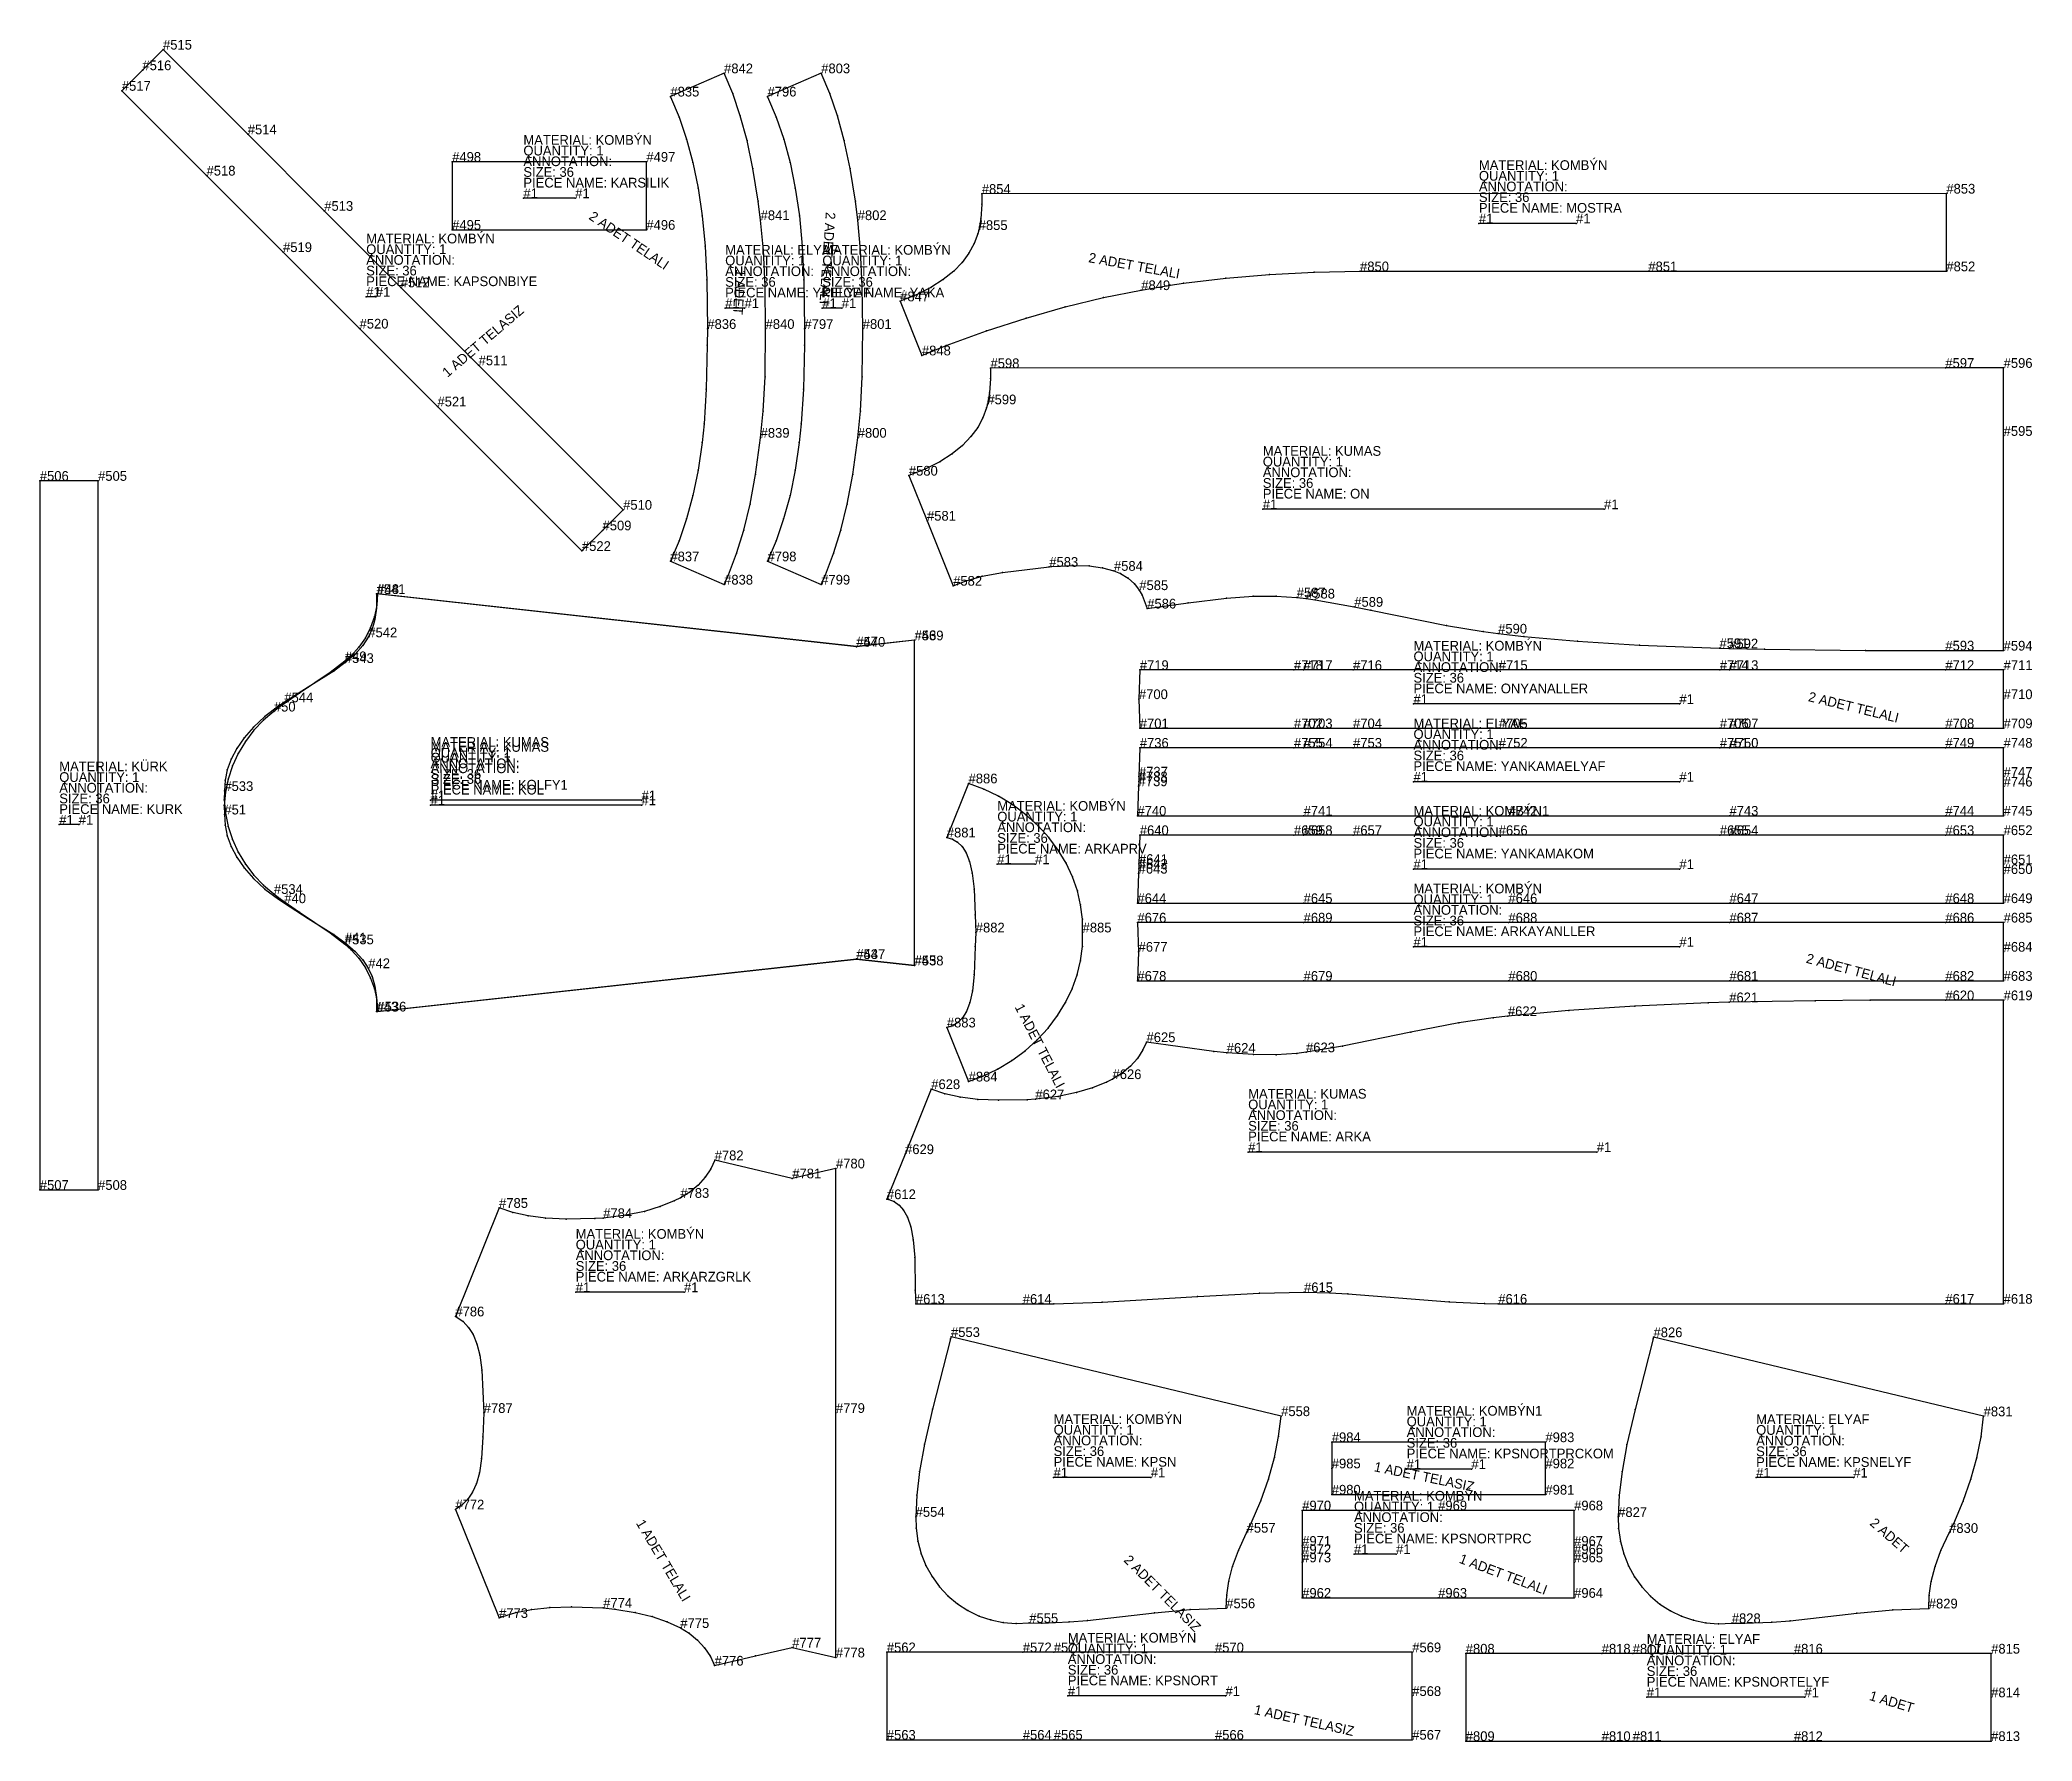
# Model space of a CAD drawing. Header units: millimetres. Extents: x 0 to 4267, y -1839 to 10.
# Drawn here: x 616 to 2668, y -1742 to 10 of the extents above; entities that cross this region are included whole.
import ezdxf

# ---------------------------------------------------------------- set-up
doc = ezdxf.new("R2010")
doc.units = ezdxf.units.MM

# ---------------------------------------------------------------- blocks, each defined once
blk = doc.blocks.new('0')
at = {"layer": '1'}
blk.add_lwpolyline([(1040.835, -185.521), (1240.836, -185.521), (1240.836, -115.521), (1040.835, -115.521), (1040.835, -185.521)], close=True, dxfattribs=at)
at = {"layer": '2'}
for p in [(1040.835, -115.521), (1240.836, -115.521), (1114.17, -153.021), (1167.503, -153.021), (1040.835, -185.521), (1040.835, -185.521), (1240.836, -185.521)]:
    blk.add_point(p, dxfattribs=at)
at = {"layer": '7'}
blk.add_line((1167.503, -153.021), (1114.17, -153.021), dxfattribs=at)
at = {"layer": '1'}
for s, p in [('QUANTITY: 1', (1114.17, -109.021)), ('MATERIAL: KOMBÝN', (1114.17, -98.021)), ('ANNOTATION: ', (1114.17, -120.021)), ('SIZE: 36', (1114.17, -131.021)), ('PIECE NAME: KARSILIK', (1114.17, -142.021))]:
    blk.add_text(s, height=10, dxfattribs=at).set_placement(p)
at = {"layer": '2'}
for s, p in [('#498', (1040.835, -115.521)), ('#497', (1240.836, -115.521)), ('#1', (1114.17, -153.021)), ('#1', (1167.503, -153.021)), ('#495', (1040.835, -185.521)), ('#495', (1040.835, -185.521)), ('#496', (1240.836, -185.521))]:
    blk.add_text(s, height=10, dxfattribs=at).set_placement(p)
at = {"layer": '8'}
blk.add_text('2 ADET TELALI', height=10, rotation=325.922355, dxfattribs=at).set_placement((1180.77, -173.976))
blk = doc.blocks.new('3')
at = {"layer": '1'}
blk.add_lwpolyline([(676.257, -443.98), (616.257, -443.98), (616.257, -1173.98), (676.257, -1173.98), (676.257, -443.98)], close=True, dxfattribs=at)
at = {"layer": '2'}
for p in [(616.257, -443.98), (676.257, -443.98), (676.257, -443.98), (636.257, -797.98), (656.257, -797.98), (616.257, -1173.98), (676.257, -1173.98)]:
    blk.add_point(p, dxfattribs=at)
at = {"layer": '7'}
blk.add_line((656.257, -797.98), (636.257, -797.98), dxfattribs=at)
at = {"layer": '1'}
for s, p in [('MATERIAL: KÜRK', (636.257, -742.98)), ('ANNOTATION: ', (636.257, -764.98)), ('QUANTITY: 1', (636.257, -753.98)), ('SIZE: 36', (636.257, -775.98)), ('PIECE NAME: KURK', (636.257, -786.98))]:
    blk.add_text(s, height=10, dxfattribs=at).set_placement(p)
at = {"layer": '2'}
for s, p in [('#506', (616.257, -443.98)), ('#505', (676.257, -443.98)), ('#505', (676.257, -443.98)), ('#1', (636.257, -797.98)), ('#1', (656.257, -797.98)), ('#507', (616.257, -1173.98)), ('#508', (676.257, -1173.98))]:
    blk.add_text(s, height=10, dxfattribs=at).set_placement(p)
blk = doc.blocks.new('4')
at = {"layer": '1'}
blk.add_lwpolyline([(1195.661, -494.976), (1216.873, -473.762), (1068.099, -324.987), (987.913, -244.8), (909.141, -166.028), (830.369, -87.257), (743.112, 0), (721.9, -21.213), (700.686, -42.427), (787.943, -129.684), (866.715, -208.454), (945.487, -287.226), (1025.672, -367.413), (1174.449, -516.19), (1195.661, -494.976)], close=True, dxfattribs=at)
at = {"layer": '2'}
for p in [(743.112, 0), (721.9, -21.213), (700.686, -42.427), (830.369, -87.257), (787.943, -129.684), (909.141, -166.028), (866.715, -208.454), (987.913, -244.8), (952.315, -254.559), (962.315, -254.559), (945.487, -287.226), (1068.099, -324.987), (1025.672, -367.413), (1216.873, -473.762), (1195.661, -494.976), (1195.661, -494.976), (1174.449, -516.19)]:
    blk.add_point(p, dxfattribs=at)
at = {"layer": '4'}
for p in [(721.9, -21.213, 10), (830.369, -87.257, 10), (787.943, -129.684, 10), (909.141, -166.028, 10), (866.715, -208.454, 10), (987.913, -244.8, 10), (945.487, -287.226, 10), (1068.099, -324.987, 10), (1025.672, -367.413, 10), (1195.661, -494.976, 10)]:
    blk.add_point(p, dxfattribs=at)
at = {"layer": '7'}
blk.add_line((962.315, -254.559), (952.315, -254.559), dxfattribs=at)
at = {"layer": '1'}
for s, p in [('QUANTITY: 1', (952.315, -210.559)), ('MATERIAL: KOMBÝN', (952.315, -199.559)), ('ANNOTATION: ', (952.315, -221.559)), ('SIZE: 36', (952.315, -232.559)), ('PIECE NAME: KAPSONBIYE', (952.315, -243.559))]:
    blk.add_text(s, height=10, dxfattribs=at).set_placement(p)
at = {"layer": '2'}
for s, p in [('#515', (743.112, 0)), ('#516', (721.9, -21.213)), ('#517', (700.686, -42.427)), ('#514', (830.369, -87.257)), ('#518', (787.943, -129.684)), ('#513', (909.141, -166.028)), ('#519', (866.715, -208.454)), ('#1', (952.315, -254.559)), ('#1', (962.315, -254.559)), ('#512', (987.913, -244.8)), ('#520', (945.487, -287.226)), ('#511', (1068.099, -324.987)), ('#521', (1025.672, -367.413)), ('#510', (1216.873, -473.762)), ('#509', (1195.661, -494.976)), ('#509', (1195.661, -494.976)), ('#522', (1174.449, -516.19))]:
    blk.add_text(s, height=10, dxfattribs=at).set_placement(p)
at = {"layer": '8'}
blk.add_text('1 ADET TELASIZ', height=10, rotation=40.446232, dxfattribs=at).set_placement((1035.978, -337.96))
blk = doc.blocks.new('5')
at = {"layer": '1'}
blk.add_lwpolyline([(806.268, -763.329), (806.178, -772.4), (807.378, -786.131), (810.187, -799.826), (814.585, -813.275), (820.513, -826.253), (827.883, -838.548), (836.575, -849.95), (846.424, -860.248), (857.269, -869.294), (863.325, -874.044), (883.524, -888.182), (915.149, -909.33), (930.375, -921.151), (936.792, -926.73), (944.726, -935.456), (951.47, -945.246), (956.85, -955.87), (960.754, -967.09), (963.1, -978.658), (963.851, -990.336), (1456.996, -936.307), (1516.996, -942.881), (1516.996, -608.19), (1456.996, -614.786), (962.974, -560.476), (962.86, -574.962), (961.307, -586.7), (958.49, -596.601), (954.487, -605.083), (948.861, -613.528), (941, -622.308), (930.365, -631.546), (918.866, -639.827), (892.662, -656.331), (868.007, -671.957), (862.01, -675.965), (848.071, -686.58), (836.269, -697.485), (826.591, -708.503), (818.96, -719.508), (813.227, -730.469), (809.264, -741.389), (806.964, -752.322), (806.268, -763.329)], close=True, dxfattribs=at)
at = {"layer": '2'}
for p in [(962.974, -560.476), (954.487, -605.083), (1456.996, -614.786), (1516.996, -608.19), (930.365, -631.546), (868.007, -671.957), (806.268, -763.329), (806.268, -763.329), (1018.67, -777.957), (1235.823, -777.957), (857.269, -869.294), (930.375, -921.151), (1456.996, -936.307), (1516.996, -942.881), (963.851, -990.336)]:
    blk.add_point(p, dxfattribs=at)
at = {"layer": '3'}
for p in [(961.307, -586.7), (962.86, -574.962), (948.861, -613.528), (958.49, -596.601), (941, -622.308), (892.662, -656.331), (918.866, -639.827), (862.01, -675.965), (836.269, -697.485), (848.071, -686.58), (826.591, -708.503), (813.227, -730.469), (818.96, -719.508), (806.964, -752.322), (809.264, -741.389), (806.178, -772.4), (807.378, -786.131), (810.187, -799.826), (814.585, -813.275), (820.513, -826.253), (827.883, -838.548), (836.575, -849.95), (846.424, -860.248), (863.325, -874.044), (883.524, -888.182), (915.149, -909.33), (936.792, -926.73), (944.726, -935.456), (951.47, -945.246), (956.85, -955.87), (960.754, -967.09), (963.1, -978.658)]:
    blk.add_point(p, dxfattribs=at)
at = {"layer": '4'}
for p in [(954.487, -605.083, 10), (1456.996, -614.786, 10), (930.365, -631.546, 10), (868.007, -671.957, 10), (806.268, -763.329, 10), (857.269, -869.294, 10), (930.375, -921.151, 10), (1456.996, -936.307, 10)]:
    blk.add_point(p, dxfattribs=at)
at = {"layer": '7'}
blk.add_line((1235.823, -777.957), (1018.67, -777.957), dxfattribs=at)
at = {"layer": '1'}
for s, p in [('MATERIAL: KUMAS', (1018.67, -722.957)), ('ANNOTATION: ', (1018.67, -744.957)), ('QUANTITY: 1', (1018.67, -733.957)), ('SIZE: 36', (1018.67, -755.957)), ('PIECE NAME: KOL', (1018.67, -766.957))]:
    blk.add_text(s, height=10, dxfattribs=at).set_placement(p)
at = {"layer": '2'}
for s, p in [('#541', (962.974, -560.476)), ('#542', (954.487, -605.083)), ('#540', (1456.996, -614.786)), ('#539', (1516.996, -608.19)), ('#543', (930.365, -631.546)), ('#544', (868.007, -671.957)), ('#533', (806.268, -763.329)), ('#533', (806.268, -763.329)), ('#1', (1018.67, -777.957)), ('#1', (1235.823, -777.957)), ('#534', (857.269, -869.294)), ('#535', (930.375, -921.151)), ('#537', (1456.996, -936.307)), ('#538', (1516.996, -942.881)), ('#536', (963.851, -990.336))]:
    blk.add_text(s, height=10, dxfattribs=at).set_placement(p)
blk = doc.blocks.new('6')
at = {"layer": '1'}
blk.add_lwpolyline([(868.007, -878.855), (892.662, -894.481), (918.866, -910.985), (930.365, -919.266), (941, -928.504), (948.861, -937.284), (954.487, -945.729), (958.49, -954.211), (961.307, -964.112), (962.86, -975.85), (962.974, -990.336), (1456.996, -936.026), (1516.996, -942.622), (1516.996, -607.931), (1456.996, -614.505), (963.851, -560.476), (963.1, -572.154), (960.754, -583.722), (956.85, -594.942), (951.47, -605.566), (944.726, -615.356), (936.792, -624.082), (930.375, -629.661), (915.149, -641.482), (883.524, -662.63), (863.325, -676.768), (857.269, -681.518), (846.424, -690.564), (836.575, -700.862), (827.883, -712.264), (820.513, -724.559), (814.585, -737.537), (810.187, -750.986), (807.378, -764.681), (806.178, -778.412), (806.268, -787.483), (806.964, -798.49), (809.264, -809.423), (813.227, -820.343), (818.96, -831.304), (826.591, -842.309), (836.269, -853.327), (848.071, -864.232), (862.01, -874.847), (868.007, -878.855)], close=True, dxfattribs=at)
at = {"layer": '2'}
for p in [(963.851, -560.476), (1456.996, -614.505), (1516.996, -607.931), (930.375, -629.661), (857.269, -681.518), (1018.67, -772.855), (1235.823, -772.855), (806.268, -787.483), (868.007, -878.855), (868.007, -878.855), (930.365, -919.266), (1456.996, -936.026), (1516.996, -942.622), (954.487, -945.729), (962.974, -990.336)]:
    blk.add_point(p, dxfattribs=at)
at = {"layer": '3'}
for p in [(963.1, -572.154), (960.754, -583.722), (944.726, -615.356), (951.47, -605.566), (956.85, -594.942), (936.792, -624.082), (915.149, -641.482), (863.325, -676.768), (883.524, -662.63), (846.424, -690.564), (827.883, -712.264), (836.575, -700.862), (814.585, -737.537), (820.513, -724.559), (810.187, -750.986), (806.178, -778.412), (807.378, -764.681), (806.964, -798.49), (809.264, -809.423), (813.227, -820.343), (818.96, -831.304), (826.591, -842.309), (836.269, -853.327), (848.071, -864.232), (862.01, -874.847), (892.662, -894.481), (918.866, -910.985), (941, -928.504), (948.861, -937.284), (958.49, -954.211), (961.307, -964.112), (962.86, -975.85)]:
    blk.add_point(p, dxfattribs=at)
at = {"layer": '4'}
for p in [(1456.996, -614.505, 10), (930.375, -629.661, 10), (857.269, -681.518, 10), (806.268, -787.483, 10), (868.007, -878.855, 10), (930.365, -919.266, 10), (1456.996, -936.026, 10), (954.487, -945.729, 10)]:
    blk.add_point(p, dxfattribs=at)
at = {"layer": '7'}
blk.add_line((1235.823, -772.855), (1018.67, -772.855), dxfattribs=at)
at = {"layer": '1'}
for s, p in [('MATERIAL: KUMAS', (1018.67, -717.855)), ('ANNOTATION: ', (1018.67, -739.855)), ('QUANTITY: 1', (1018.67, -728.855)), ('SIZE: 36', (1018.67, -750.855)), ('PIECE NAME: KOLFY1', (1018.67, -761.855))]:
    blk.add_text(s, height=10, dxfattribs=at).set_placement(p)
at = {"layer": '2'}
for s, p in [('#48', (963.851, -560.476)), ('#47', (1456.996, -614.505)), ('#46', (1516.996, -607.931)), ('#49', (930.375, -629.661)), ('#50', (857.269, -681.518)), ('#51', (806.268, -787.483)), ('#1', (1018.67, -772.855)), ('#1', (1235.823, -772.855)), ('#40', (868.007, -878.855)), ('#40', (868.007, -878.855)), ('#41', (930.365, -919.266)), ('#42', (954.487, -945.729)), ('#44', (1456.996, -936.026)), ('#45', (1516.996, -942.622)), ('#43', (962.974, -990.336))]:
    blk.add_text(s, height=10, dxfattribs=at).set_placement(p)
blk = doc.blocks.new('7')
at = {"layer": '1'}
blk.add_lwpolyline([(1554.476, -1325.451), (1554.04, -1327.312), (1535.429, -1399.904), (1527.044, -1435.912), (1522.022, -1463.821), (1519.157, -1488.225), (1518.079, -1510.552), (1518.46, -1522.326), (1520.356, -1535.683), (1523.782, -1548.545), (1528.671, -1560.739), (1534.954, -1572.154), (1542.53, -1582.63), (1551.292, -1592.037), (1561.123, -1600.261), (1571.872, -1607.182), (1583.403, -1612.715), (1595.607, -1616.798), (1608.346, -1619.373), (1621.546, -1620.4), (1635.078, -1619.833), (1648.02, -1619.911), (1676.306, -1618.804), (1695.012, -1617.305), (1763.845, -1609.496), (1800.742, -1606.046), (1837.926, -1604.686), (1838.381, -1591.292), (1840.496, -1576.94), (1844.432, -1561.665), (1850.428, -1545.186), (1858.9, -1526.926), (1863.578, -1517.199), (1873.377, -1494.257), (1881.308, -1471.709), (1887.413, -1449.634), (1891.759, -1428.035), (1894.409, -1406.902), (1554.476, -1325.451)], close=True, dxfattribs=at)
at = {"layer": '2'}
for p in [(1554.476, -1325.451), (1554.476, -1325.451), (1894.409, -1406.902), (1660.145, -1469.959), (1760.221, -1469.959), (1518.079, -1510.552), (1858.9, -1526.926), (1635.078, -1619.833), (1837.926, -1604.686)]:
    blk.add_point(p, dxfattribs=at)
at = {"layer": '3'}
for p in [(1554.04, -1327.312), (1535.429, -1399.904), (1527.044, -1435.912), (1891.759, -1428.035), (1887.413, -1449.634), (1522.022, -1463.821), (1881.308, -1471.709), (1519.157, -1488.225), (1873.377, -1494.257), (1863.578, -1517.199), (1518.46, -1522.326), (1520.356, -1535.683), (1523.782, -1548.545), (1850.428, -1545.186), (1528.671, -1560.739), (1534.954, -1572.154), (1840.496, -1576.94), (1844.432, -1561.665), (1542.53, -1582.63), (1551.292, -1592.037), (1838.381, -1591.292), (1561.123, -1600.261), (1571.872, -1607.182), (1583.403, -1612.715), (1595.607, -1616.798), (1608.346, -1619.373), (1621.546, -1620.4), (1648.02, -1619.911), (1676.306, -1618.804), (1695.012, -1617.305), (1763.845, -1609.496), (1800.742, -1606.046)]:
    blk.add_point(p, dxfattribs=at)
at = {"layer": '4'}
for p in [(1518.079, -1510.552, 10), (1858.9, -1526.926, 10), (1635.078, -1619.833, 10)]:
    blk.add_point(p, dxfattribs=at)
at = {"layer": '7'}
blk.add_line((1760.221, -1469.959), (1660.145, -1469.959), dxfattribs=at)
at = {"layer": '1'}
for s, p in [('MATERIAL: KOMBÝN', (1660.145, -1414.959)), ('ANNOTATION: ', (1660.145, -1436.959)), ('QUANTITY: 1', (1660.145, -1425.959)), ('SIZE: 36', (1660.145, -1447.959)), ('PIECE NAME: KPSN', (1660.145, -1458.959))]:
    blk.add_text(s, height=10, dxfattribs=at).set_placement(p)
at = {"layer": '2'}
for s, p in [('#553', (1554.476, -1325.451)), ('#553', (1554.476, -1325.451)), ('#558', (1894.409, -1406.902)), ('#1', (1660.145, -1469.959)), ('#1', (1760.221, -1469.959)), ('#554', (1518.079, -1510.552)), ('#557', (1858.9, -1526.926)), ('#556', (1837.926, -1604.686)), ('#555', (1635.078, -1619.833))]:
    blk.add_text(s, height=10, dxfattribs=at).set_placement(p)
at = {"layer": '8'}
blk.add_text('2 ADET TELASIZ', height=10, rotation=314.92409, dxfattribs=at).set_placement((1731.68, -1555.918))
blk = doc.blocks.new('8')
at = {"layer": '1'}
blk.add_lwpolyline([(1488.403, -1650.036), (1488.403, -1740.036), (1628.403, -1740.036), (1660.302, -1740.036), (1826.302, -1740.036), (2029.403, -1740.036), (2029.403, -1695.036), (2029.403, -1650.036), (1826.302, -1650.036), (1660.302, -1650.036), (1628.403, -1650.036), (1488.403, -1650.036)], close=True, dxfattribs=at)
at = {"layer": '2'}
for p in [(1488.403, -1650.036), (1488.403, -1650.036), (1628.403, -1650.036), (1660.302, -1650.036), (1826.302, -1650.036), (2029.403, -1650.036), (1674.737, -1695.036), (1837.069, -1695.036), (2029.403, -1695.036), (1488.403, -1740.036), (1628.403, -1740.036), (1660.302, -1740.036), (1826.302, -1740.036), (2029.403, -1740.036)]:
    blk.add_point(p, dxfattribs=at)
at = {"layer": '4'}
for p in [(1628.403, -1650.036, 10), (1660.302, -1650.036, 10), (1826.302, -1650.036, 10), (2029.403, -1695.036, 10), (1628.403, -1740.036, 10), (1660.302, -1740.036, 10), (1826.302, -1740.036, 10)]:
    blk.add_point(p, dxfattribs=at)
at = {"layer": '7'}
blk.add_line((1837.069, -1695.036), (1674.737, -1695.036), dxfattribs=at)
at = {"layer": '1'}
for s, p in [('QUANTITY: 1', (1674.737, -1651.036)), ('MATERIAL: KOMBÝN', (1674.737, -1640.036)), ('ANNOTATION: ', (1674.737, -1662.036)), ('SIZE: 36', (1674.737, -1673.036)), ('PIECE NAME: KPSNORT', (1674.737, -1684.036))]:
    blk.add_text(s, height=10, dxfattribs=at).set_placement(p)
at = {"layer": '2'}
for s, p in [('#562', (1488.403, -1650.036)), ('#562', (1488.403, -1650.036)), ('#572', (1628.403, -1650.036)), ('#571', (1660.302, -1650.036)), ('#570', (1826.302, -1650.036)), ('#569', (2029.403, -1650.036)), ('#1', (1674.737, -1695.036)), ('#1', (1837.069, -1695.036)), ('#568', (2029.403, -1695.036)), ('#563', (1488.403, -1740.036)), ('#564', (1628.403, -1740.036)), ('#565', (1660.302, -1740.036)), ('#566', (1826.302, -1740.036)), ('#567', (2029.403, -1740.036))]:
    blk.add_text(s, height=10, dxfattribs=at).set_placement(p)
at = {"layer": '8'}
blk.add_text('1 ADET TELASIZ', height=10, rotation=347.432978, dxfattribs=at).set_placement((1865.929, -1713.547))
blk = doc.blocks.new('9')
at = {"layer": '1'}
blk.add_lwpolyline([(1511.091, -438.643), (1529.765, -485.025), (1556.708, -551.951), (1569.942, -546.903), (1586.637, -542.278), (1607.377, -538.394), (1655.69, -532.528), (1658.079, -532.317), (1680.416, -531.038), (1696.667, -531.527), (1710.294, -533.423), (1722.269, -536.626), (1728.987, -539.437), (1736.835, -544.211), (1743.327, -549.967), (1748.349, -556.489), (1751.335, -561.849), (1756.547, -575.451), (1798.616, -569.639), (1837.977, -564.809), (1865.728, -562.823), (1889.316, -562.628), (1910.503, -563.976), (1920.051, -565.141), (1929.522, -566.544), (1969.716, -573.659), (1986.594, -577.037), (2064.701, -592.913), (2102.483, -599.204), (2117.853, -601.235), (2144.469, -604.215), (2199.695, -609.115), (2263.451, -613.033), (2345.796, -616.226), (2355.814, -616.518), (2392.036, -617.384), (2496.243, -618.592), (2578.354, -618.679), (2638.354, -618.744), (2638.354, -397.704), (2638.354, -327.686), (2578.354, -327.704), (1595.158, -327.985), (1595.173, -338.629), (1594.186, -353.555), (1591.957, -365.226), (1590.989, -368.987), (1587.232, -379.242), (1581.919, -389.065), (1574.957, -398.502), (1566.21, -407.572), (1555.535, -416.233), (1542.804, -424.406), (1527.955, -431.946), (1511.091, -438.643)], close=True, dxfattribs=at)
at = {"layer": '2'}
for p in [(1595.158, -327.985), (2578.354, -327.704), (2638.354, -327.686), (1591.957, -365.226), (2638.354, -397.704), (1511.091, -438.643), (1511.091, -438.643), (1529.765, -485.025), (1875.519, -473.224), (2226.935, -473.224), (1655.69, -532.528), (1556.708, -551.951), (1722.269, -536.626), (1748.349, -556.489), (1910.503, -563.976), (1920.051, -565.141), (1969.716, -573.659), (1756.547, -575.451), (2117.853, -601.235), (2345.796, -616.226), (2355.814, -616.518), (2578.354, -618.679), (2638.354, -618.744)]:
    blk.add_point(p, dxfattribs=at)
at = {"layer": '3'}
for p in [(1595.173, -338.629), (1590.989, -368.987), (1594.186, -353.555), (1581.919, -389.065), (1587.232, -379.242), (1566.21, -407.572), (1574.957, -398.502), (1542.804, -424.406), (1555.535, -416.233), (1527.955, -431.946), (1658.079, -532.317), (1680.416, -531.038), (1696.667, -531.527), (1569.942, -546.903), (1586.637, -542.278), (1607.377, -538.394), (1710.294, -533.423), (1728.987, -539.437), (1736.835, -544.211), (1743.327, -549.967), (1751.335, -561.849), (1798.616, -569.639), (1837.977, -564.809), (1865.728, -562.823), (1889.316, -562.628), (1929.522, -566.544), (1986.594, -577.037), (2064.701, -592.913), (2102.483, -599.204), (2144.469, -604.215), (2199.695, -609.115), (2263.451, -613.033), (2392.036, -617.384), (2496.243, -618.592)]:
    blk.add_point(p, dxfattribs=at)
at = {"layer": '4'}
for p in [(2578.354, -327.704, 10), (1591.957, -365.226, 10), (1655.69, -532.528, 10), (1722.269, -536.626, 10), (1748.349, -556.489, 10), (1910.503, -563.976, 10), (1920.051, -565.141, 10), (1969.716, -573.659, 10), (2117.853, -601.235, 10), (2345.796, -616.226, 10), (2355.814, -616.518, 10), (2578.354, -618.679, 10)]:
    blk.add_point(p, dxfattribs=at)
at = {"layer": '7'}
blk.add_line((2226.935, -473.224), (1875.519, -473.224), dxfattribs=at)
at = {"layer": '1'}
for s, p in [('MATERIAL: KUMAS', (1875.519, -418.224)), ('ANNOTATION: ', (1875.519, -440.224)), ('QUANTITY: 1', (1875.519, -429.224)), ('SIZE: 36', (1875.519, -451.224)), ('PIECE NAME: ON', (1875.519, -462.224))]:
    blk.add_text(s, height=10, dxfattribs=at).set_placement(p)
at = {"layer": '2'}
for s, p in [('#598', (1595.158, -327.985)), ('#597', (2578.354, -327.704)), ('#596', (2638.354, -327.686)), ('#599', (1591.957, -365.226)), ('#595', (2638.354, -397.704)), ('#580', (1511.091, -438.643)), ('#580', (1511.091, -438.643)), ('#1', (1875.519, -473.224)), ('#1', (2226.935, -473.224)), ('#581', (1529.765, -485.025)), ('#583', (1655.69, -532.528)), ('#584', (1722.269, -536.626)), ('#582', (1556.708, -551.951)), ('#585', (1748.349, -556.489)), ('#587', (1910.503, -563.976)), ('#586', (1756.547, -575.451)), ('#588', (1920.051, -565.141)), ('#589', (1969.716, -573.659)), ('#590', (2117.853, -601.235)), ('#591', (2345.796, -616.226)), ('#592', (2355.814, -616.518)), ('#593', (2578.354, -618.679)), ('#594', (2638.354, -618.744))]:
    blk.add_text(s, height=10, dxfattribs=at).set_placement(p)
blk = doc.blocks.new('10')
at = {"layer": '1'}
blk.add_lwpolyline([(1488.515, -1183.53), (1490.295, -1183.875), (1496.048, -1186.002), (1501.124, -1189.596), (1505.644, -1194.871), (1509.628, -1202.213), (1512.989, -1212.163), (1515.579, -1225.534), (1517.19, -1243.643), (1517.69, -1277.266), (1518.354, -1291.339), (1628.354, -1291.326), (1660.446, -1291.263), (1710.247, -1289.598), (1808.432, -1283.627), (1872.086, -1280.282), (1918.015, -1279.291), (1944.693, -1279.878), (1963.099, -1280.859), (2067.519, -1289.386), (2103.697, -1291.092), (2118.015, -1291.261), (2578.354, -1291.193), (2638.354, -1291.184), (2638.354, -978.745), (2578.354, -978.782), (2500.833, -978.833), (2444.394, -979.201), (2355.841, -980.839), (2334.048, -981.511), (2258.751, -984.802), (2190.777, -989.299), (2127.943, -995.002), (2112.682, -996.778), (2077.521, -1002.169), (2028.046, -1011.783), (1957.574, -1026.112), (1920.064, -1032.346), (1910.622, -1033.511), (1889.435, -1034.895), (1865.814, -1034.743), (1838.356, -1032.826), (1824.938, -1031.388), (1755.792, -1021.883), (1752.07, -1029.964), (1746.395, -1038.635), (1739.192, -1046.672), (1730.578, -1053.853), (1720.778, -1059.924), (1714.468, -1063.107), (1700.09, -1068.998), (1683.741, -1073.881), (1664.73, -1077.771), (1641.363, -1080.733), (1632.846, -1081.133), (1603.347, -1081.761), (1581.945, -1080.8), (1563.997, -1078.51), (1548.25, -1074.972), (1534.132, -1070.222), (1507.189, -1137.147), (1488.515, -1183.53)], close=True, dxfattribs=at)
at = {"layer": '2'}
for p in [(2355.841, -980.839), (2578.354, -978.782), (2638.354, -978.745), (2127.943, -995.002), (1755.792, -1021.883), (1838.356, -1032.826), (1920.064, -1032.346), (1720.778, -1059.924), (1534.132, -1070.222), (1641.363, -1080.733), (1507.189, -1137.147), (1860.467, -1135.041), (2219.411, -1135.041), (1488.515, -1183.53), (1488.515, -1183.53), (1518.354, -1291.339), (1628.354, -1291.326), (1918.015, -1279.291), (2118.015, -1291.261), (2578.354, -1291.193), (2638.354, -1291.184)]:
    blk.add_point(p, dxfattribs=at)
at = {"layer": '3'}
for p in [(2334.048, -981.511), (2444.394, -979.201), (2500.833, -978.833), (2077.521, -1002.169), (2112.682, -996.778), (2190.777, -989.299), (2258.751, -984.802), (2028.046, -1011.783), (1746.395, -1038.635), (1752.07, -1029.964), (1824.938, -1031.388), (1865.814, -1034.743), (1889.435, -1034.895), (1910.622, -1033.511), (1957.574, -1026.112), (1714.468, -1063.107), (1730.578, -1053.853), (1739.192, -1046.672), (1548.25, -1074.972), (1563.997, -1078.51), (1581.945, -1080.8), (1603.347, -1081.761), (1632.846, -1081.133), (1664.73, -1077.771), (1683.741, -1073.881), (1700.09, -1068.998), (1490.295, -1183.875), (1496.048, -1186.002), (1501.124, -1189.596), (1505.644, -1194.871), (1509.628, -1202.213), (1512.989, -1212.163), (1515.579, -1225.534), (1517.19, -1243.643), (1517.69, -1277.266), (1660.446, -1291.263), (1710.247, -1289.598), (1808.432, -1283.627), (1872.086, -1280.282), (1944.693, -1279.878), (1963.099, -1280.859), (2067.519, -1289.386), (2103.697, -1291.092)]:
    blk.add_point(p, dxfattribs=at)
at = {"layer": '4'}
for p in [(2355.841, -980.839, 10), (2578.354, -978.782, 10), (2127.943, -995.002, 10), (1838.356, -1032.826, 10), (1920.064, -1032.346, 10), (1720.778, -1059.924, 10), (1641.363, -1080.733, 10), (1918.015, -1279.291, 10), (2118.015, -1291.261, 10), (2578.354, -1291.193, 10)]:
    blk.add_point(p, dxfattribs=at)
at = {"layer": '7'}
blk.add_line((2219.411, -1135.041), (1860.467, -1135.041), dxfattribs=at)
at = {"layer": '1'}
for s, p in [('QUANTITY: 1', (1860.467, -1091.041)), ('MATERIAL: KUMAS', (1860.467, -1080.041)), ('ANNOTATION: ', (1860.467, -1102.041)), ('SIZE: 36', (1860.467, -1113.041)), ('PIECE NAME: ARKA', (1860.467, -1124.041))]:
    blk.add_text(s, height=10, dxfattribs=at).set_placement(p)
at = {"layer": '2'}
for s, p in [('#621', (2355.841, -980.839)), ('#620', (2578.354, -978.782)), ('#619', (2638.354, -978.745)), ('#622', (2127.943, -995.002)), ('#625', (1755.792, -1021.883)), ('#624', (1838.356, -1032.826)), ('#623', (1920.064, -1032.346)), ('#628', (1534.132, -1070.222)), ('#626', (1720.778, -1059.924)), ('#627', (1641.363, -1080.733)), ('#629', (1507.189, -1137.147)), ('#1', (1860.467, -1135.041)), ('#1', (2219.411, -1135.041)), ('#612', (1488.515, -1183.53)), ('#612', (1488.515, -1183.53)), ('#615', (1918.015, -1279.291)), ('#613', (1518.354, -1291.339)), ('#614', (1628.354, -1291.326)), ('#616', (2118.015, -1291.261)), ('#617', (2578.354, -1291.193)), ('#618', (2638.354, -1291.184))]:
    blk.add_text(s, height=10, dxfattribs=at).set_placement(p)
blk = doc.blocks.new('11')
at = {"layer": '1'}
blk.add_lwpolyline([(1748.877, -808.745), (1748.005, -838.442), (1747.859, -843.424), (1747.661, -848.361), (1746.445, -878.745), (1917.554, -878.745), (2128.453, -878.745), (2356.054, -878.745), (2578.354, -878.745), (2638.354, -878.745), (2638.354, -848.745), (2638.354, -838.745), (2638.354, -808.745), (2578.354, -808.745), (2356.088, -808.745), (2346.088, -808.745), (2118.488, -808.745), (1968.488, -808.745), (1917.588, -808.745), (1907.588, -808.745), (1748.877, -808.745)], close=True, dxfattribs=at)
at = {"layer": '2'}
for p in [(1748.877, -808.745), (1748.877, -808.745), (1907.588, -808.745), (1917.588, -808.745), (1968.488, -808.745), (2118.488, -808.745), (2346.088, -808.745), (2356.088, -808.745), (2578.354, -808.745), (2638.354, -808.745), (1748.005, -838.442), (2638.354, -838.745), (1747.661, -848.361), (1747.859, -843.424), (2030.686, -843.745), (2304.52, -843.745), (2638.354, -848.745), (1746.445, -878.745), (1917.554, -878.745), (2128.453, -878.745), (2356.054, -878.745), (2578.354, -878.745), (2638.354, -878.745)]:
    blk.add_point(p, dxfattribs=at)
at = {"layer": '4'}
for p in [(1907.588, -808.745, 10), (1917.588, -808.745, 10), (1968.488, -808.745, 10), (2118.488, -808.745, 10), (2346.088, -808.745, 10), (2356.088, -808.745, 10), (2578.354, -808.745, 10), (1748.005, -838.442, 10), (2638.354, -838.745, 10), (1747.661, -848.361, 10), (1747.859, -843.424, 10), (2638.354, -848.745, 10), (1917.554, -878.745, 10), (2128.453, -878.745, 10), (2356.054, -878.745, 10), (2578.354, -878.745, 10)]:
    blk.add_point(p, dxfattribs=at)
at = {"layer": '7'}
blk.add_line((2304.52, -843.745), (2030.686, -843.745), dxfattribs=at)
at = {"layer": '1'}
for s, p in [('MATERIAL: KOMBÝN1', (2030.686, -788.745)), ('QUANTITY: 1', (2030.686, -799.745)), ('ANNOTATION: ', (2030.686, -810.745)), ('SIZE: 36', (2030.686, -821.745)), ('PIECE NAME: YANKAMAKOM', (2030.686, -832.745))]:
    blk.add_text(s, height=10, dxfattribs=at).set_placement(p)
at = {"layer": '2'}
for s, p in [('#640', (1748.877, -808.745)), ('#640', (1748.877, -808.745)), ('#659', (1907.588, -808.745)), ('#658', (1917.588, -808.745)), ('#657', (1968.488, -808.745)), ('#656', (2118.488, -808.745)), ('#655', (2346.088, -808.745)), ('#654', (2356.088, -808.745)), ('#653', (2578.354, -808.745)), ('#652', (2638.354, -808.745)), ('#643', (1747.661, -848.361)), ('#642', (1747.859, -843.424)), ('#641', (1748.005, -838.442)), ('#1', (2030.686, -843.745)), ('#1', (2304.52, -843.745)), ('#651', (2638.354, -838.745)), ('#650', (2638.354, -848.745)), ('#644', (1746.445, -878.745)), ('#645', (1917.554, -878.745)), ('#646', (2128.453, -878.745)), ('#647', (2356.054, -878.745)), ('#648', (2578.354, -878.745)), ('#649', (2638.354, -878.745))]:
    blk.add_text(s, height=10, dxfattribs=at).set_placement(p)
blk = doc.blocks.new('12')
at = {"layer": '1'}
blk.add_lwpolyline([(1746.444, -898.775), (1747.645, -928.758), (1746.445, -958.743), (1917.554, -958.743), (2128.453, -958.743), (2356.054, -958.743), (2578.354, -958.743), (2638.354, -958.743), (2638.354, -928.741), (2638.353, -898.74), (2578.351, -898.743), (2356.052, -898.751), (2128.453, -898.76), (1917.552, -898.768), (1746.444, -898.775)], close=True, dxfattribs=at)
at = {"layer": '2'}
for p in [(1746.444, -898.775), (1746.444, -898.775), (1917.552, -898.768), (2128.453, -898.76), (2356.052, -898.751), (2578.351, -898.743), (2638.353, -898.74), (1747.645, -928.758), (2030.686, -923.743), (2304.52, -923.743), (2638.354, -928.741), (1746.445, -958.743), (1917.554, -958.743), (2128.453, -958.743), (2356.054, -958.743), (2578.354, -958.743), (2638.354, -958.743)]:
    blk.add_point(p, dxfattribs=at)
at = {"layer": '4'}
for p in [(1917.552, -898.768, 10), (2128.453, -898.76, 10), (2356.052, -898.751, 10), (2578.351, -898.743, 10), (1747.645, -928.758, 10), (2638.354, -928.741, 10), (1917.554, -958.743, 10), (2128.453, -958.743, 10), (2356.054, -958.743, 10), (2578.354, -958.743, 10)]:
    blk.add_point(p, dxfattribs=at)
at = {"layer": '7'}
blk.add_line((2304.52, -923.743), (2030.686, -923.743), dxfattribs=at)
at = {"layer": '1'}
for s, p in [('MATERIAL: KOMBÝN', (2030.686, -868.743)), ('ANNOTATION: ', (2030.686, -890.743)), ('QUANTITY: 1', (2030.686, -879.743)), ('SIZE: 36', (2030.686, -901.743)), ('PIECE NAME: ARKAYANLLER', (2030.686, -912.743))]:
    blk.add_text(s, height=10, dxfattribs=at).set_placement(p)
at = {"layer": '2'}
for s, p in [('#676', (1746.444, -898.775)), ('#676', (1746.444, -898.775)), ('#689', (1917.552, -898.768)), ('#688', (2128.453, -898.76)), ('#687', (2356.052, -898.751)), ('#686', (2578.351, -898.743)), ('#685', (2638.353, -898.74)), ('#677', (1747.645, -928.758)), ('#1', (2030.686, -923.743)), ('#1', (2304.52, -923.743)), ('#684', (2638.354, -928.741)), ('#678', (1746.445, -958.743)), ('#679', (1917.554, -958.743)), ('#680', (2128.453, -958.743)), ('#681', (2356.054, -958.743)), ('#682', (2578.354, -958.743)), ('#683', (2638.354, -958.743))]:
    blk.add_text(s, height=10, dxfattribs=at).set_placement(p)
at = {"layer": '8'}
blk.add_text('2 ADET TELALI', height=10, rotation=345.042151, dxfattribs=at).set_placement((2434.21, -939.991))
blk = doc.blocks.new('13')
at = {"layer": '1'}
blk.add_lwpolyline([(1747.996, -668.734), (1748.877, -698.725), (1907.587, -698.728), (1917.587, -698.728), (1968.488, -698.729), (2118.488, -698.732), (2346.088, -698.738), (2356.088, -698.738), (2578.354, -698.743), (2638.354, -698.744), (2638.354, -668.743), (2638.354, -638.743), (2578.354, -638.743), (2356.088, -638.743), (2346.088, -638.743), (2118.488, -638.743), (1968.488, -638.743), (1917.588, -638.743), (1907.588, -638.743), (1748.877, -638.743), (1747.996, -668.734)], close=True, dxfattribs=at)
at = {"layer": '2'}
for p in [(1748.877, -638.743), (1907.588, -638.743), (1917.588, -638.743), (1968.488, -638.743), (2118.488, -638.743), (2346.088, -638.743), (2356.088, -638.743), (2578.354, -638.743), (2638.354, -638.743), (1747.996, -668.734), (1747.996, -668.734), (2030.686, -673.743), (2304.52, -673.743), (2638.354, -668.743), (1748.877, -698.725), (1907.587, -698.728), (1917.587, -698.728), (1968.488, -698.729), (2118.488, -698.732), (2346.088, -698.738), (2356.088, -698.738), (2578.354, -698.743), (2638.354, -698.744)]:
    blk.add_point(p, dxfattribs=at)
at = {"layer": '4'}
for p in [(1907.588, -638.743, 10), (1917.588, -638.743, 10), (1968.488, -638.743, 10), (2118.488, -638.743, 10), (2346.088, -638.743, 10), (2356.088, -638.743, 10), (2578.354, -638.743, 10), (1747.996, -668.734, 10), (2638.354, -668.743, 10), (1907.587, -698.728, 10), (1917.587, -698.728, 10), (1968.488, -698.729, 10), (2118.488, -698.732, 10), (2346.088, -698.738, 10), (2356.088, -698.738, 10), (2578.354, -698.743, 10)]:
    blk.add_point(p, dxfattribs=at)
at = {"layer": '7'}
blk.add_line((2304.52, -673.743), (2030.686, -673.743), dxfattribs=at)
at = {"layer": '1'}
for s, p in [('MATERIAL: KOMBÝN', (2030.686, -618.743)), ('ANNOTATION: ', (2030.686, -640.743)), ('QUANTITY: 1', (2030.686, -629.743)), ('SIZE: 36', (2030.686, -651.743)), ('PIECE NAME: ONYANALLER', (2030.686, -662.743))]:
    blk.add_text(s, height=10, dxfattribs=at).set_placement(p)
at = {"layer": '2'}
for s, p in [('#719', (1748.877, -638.743)), ('#718', (1907.588, -638.743)), ('#717', (1917.588, -638.743)), ('#716', (1968.488, -638.743)), ('#715', (2118.488, -638.743)), ('#714', (2346.088, -638.743)), ('#713', (2356.088, -638.743)), ('#712', (2578.354, -638.743)), ('#711', (2638.354, -638.743)), ('#700', (1747.996, -668.734)), ('#700', (1747.996, -668.734)), ('#1', (2030.686, -673.743)), ('#1', (2304.52, -673.743)), ('#710', (2638.354, -668.743)), ('#701', (1748.877, -698.725)), ('#702', (1907.587, -698.728)), ('#703', (1917.587, -698.728)), ('#704', (1968.488, -698.729)), ('#705', (2118.488, -698.732)), ('#706', (2346.088, -698.738)), ('#707', (2356.088, -698.738)), ('#708', (2578.354, -698.743)), ('#709', (2638.354, -698.744))]:
    blk.add_text(s, height=10, dxfattribs=at).set_placement(p)
at = {"layer": '8'}
blk.add_text('2 ADET TELALI', height=10, rotation=346.404902, dxfattribs=at).set_placement((2436.505, -670.69))
blk = doc.blocks.new('14')
at = {"layer": '1'}
blk.add_lwpolyline([(1748.877, -718.745), (1748.005, -748.442), (1747.859, -753.424), (1747.661, -758.361), (1746.445, -788.745), (1917.554, -788.745), (2128.453, -788.745), (2356.054, -788.745), (2578.354, -788.745), (2638.354, -788.745), (2638.354, -758.745), (2638.354, -748.745), (2638.354, -718.745), (2578.354, -718.745), (2356.088, -718.745), (2346.088, -718.745), (2118.488, -718.745), (1968.488, -718.745), (1917.588, -718.745), (1907.588, -718.745), (1748.877, -718.745)], close=True, dxfattribs=at)
at = {"layer": '2'}
for p in [(1748.877, -718.745), (1748.877, -718.745), (1907.588, -718.745), (1917.588, -718.745), (1968.488, -718.745), (2118.488, -718.745), (2346.088, -718.745), (2356.088, -718.745), (2578.354, -718.745), (2638.354, -718.745), (1747.661, -758.361), (1747.859, -753.424), (1748.005, -748.442), (2030.686, -753.745), (2304.52, -753.745), (2638.354, -748.745), (2638.354, -758.745), (1746.445, -788.745), (1917.554, -788.745), (2128.453, -788.745), (2356.054, -788.745), (2578.354, -788.745), (2638.354, -788.745)]:
    blk.add_point(p, dxfattribs=at)
at = {"layer": '4'}
for p in [(1907.588, -718.745, 10), (1917.588, -718.745, 10), (1968.488, -718.745, 10), (2118.488, -718.745, 10), (2346.088, -718.745, 10), (2356.088, -718.745, 10), (2578.354, -718.745, 10), (1747.661, -758.361, 10), (1747.859, -753.424, 10), (1748.005, -748.442, 10), (2638.354, -748.745, 10), (2638.354, -758.745, 10), (1917.554, -788.745, 10), (2128.453, -788.745, 10), (2356.054, -788.745, 10), (2578.354, -788.745, 10)]:
    blk.add_point(p, dxfattribs=at)
at = {"layer": '7'}
blk.add_line((2304.52, -753.745), (2030.686, -753.745), dxfattribs=at)
at = {"layer": '1'}
for s, p in [('MATERIAL: ELYAF', (2030.686, -698.745)), ('ANNOTATION: ', (2030.686, -720.745)), ('QUANTITY: 1', (2030.686, -709.745)), ('SIZE: 36', (2030.686, -731.745)), ('PIECE NAME: YANKAMAELYAF', (2030.686, -742.745))]:
    blk.add_text(s, height=10, dxfattribs=at).set_placement(p)
at = {"layer": '2'}
for s, p in [('#736', (1748.877, -718.745)), ('#736', (1748.877, -718.745)), ('#755', (1907.588, -718.745)), ('#754', (1917.588, -718.745)), ('#753', (1968.488, -718.745)), ('#752', (2118.488, -718.745)), ('#751', (2346.088, -718.745)), ('#750', (2356.088, -718.745)), ('#749', (2578.354, -718.745)), ('#748', (2638.354, -718.745)), ('#737', (1748.005, -748.442)), ('#739', (1747.661, -758.361)), ('#738', (1747.859, -753.424)), ('#1', (2030.686, -753.745)), ('#1', (2304.52, -753.745)), ('#747', (2638.354, -748.745)), ('#746', (2638.354, -758.745)), ('#740', (1746.445, -788.745)), ('#741', (1917.554, -788.745)), ('#742', (2128.453, -788.745)), ('#743', (2356.054, -788.745)), ('#744', (2578.354, -788.745)), ('#745', (2638.354, -788.745))]:
    blk.add_text(s, height=10, dxfattribs=at).set_placement(p)
blk = doc.blocks.new('15')
at = {"layer": '1'}
blk.add_lwpolyline([(1044.143, -1502.987), (1089.119, -1614.722), (1091.836, -1613.683), (1106.401, -1609.161), (1122.671, -1605.861), (1141.282, -1603.826), (1163.691, -1603.154), (1196.353, -1604.217), (1208.249, -1605.528), (1229.248, -1608.931), (1246.875, -1613.296), (1262.203, -1618.657), (1275.765, -1625.03), (1284.807, -1630.535), (1293.432, -1637.577), (1300.788, -1645.615), (1306.708, -1654.413), (1311.104, -1663.766), (1352.996, -1653.634), (1391.024, -1645.132), (1436.024, -1655.332), (1436.038, -1403.616), (1436.038, -1151.864), (1391.038, -1162.107), (1311.122, -1143.459), (1307.113, -1152.188), (1301.365, -1160.931), (1294.125, -1168.998), (1285.516, -1176.171), (1275.778, -1182.191), (1269.468, -1185.374), (1255.09, -1191.265), (1238.741, -1196.148), (1219.73, -1200.038), (1196.363, -1203), (1187.846, -1203.4), (1158.347, -1204.028), (1136.945, -1203.067), (1118.997, -1200.777), (1103.25, -1197.239), (1089.132, -1192.489), (1044.15, -1304.221), (1045.509, -1304.963), (1052.015, -1309.584), (1057.586, -1315.517), (1062.317, -1322.994), (1066.213, -1332.351), (1069.24, -1344.192), (1071.315, -1359.7), (1073.353, -1403.605), (1072.27, -1428.073), (1071.038, -1450.615), (1068.874, -1465.159), (1065.75, -1476.382), (1061.729, -1485.336), (1056.833, -1492.558), (1051.013, -1498.38), (1044.143, -1502.987)], close=True, dxfattribs=at)
at = {"layer": '2'}
for p in [(1311.122, -1143.459), (1391.038, -1162.107), (1436.038, -1151.864), (1275.778, -1182.191), (1089.132, -1192.489), (1196.363, -1203), (1168.03, -1279.338), (1279.534, -1279.338), (1044.15, -1304.221), (1073.353, -1403.605), (1436.038, -1403.616), (1044.143, -1502.987), (1044.143, -1502.987), (1089.119, -1614.722), (1196.353, -1604.217), (1275.765, -1625.03), (1391.024, -1645.132), (1436.024, -1655.332), (1311.104, -1663.766)]:
    blk.add_point(p, dxfattribs=at)
at = {"layer": '3'}
for p in [(1294.125, -1168.998), (1301.365, -1160.931), (1307.113, -1152.188), (1269.468, -1185.374), (1285.516, -1176.171), (1103.25, -1197.239), (1118.997, -1200.777), (1136.945, -1203.067), (1158.347, -1204.028), (1187.846, -1203.4), (1219.73, -1200.038), (1238.741, -1196.148), (1255.09, -1191.265), (1045.509, -1304.963), (1052.015, -1309.584), (1057.586, -1315.517), (1062.317, -1322.994), (1066.213, -1332.351), (1069.24, -1344.192), (1071.315, -1359.7), (1072.27, -1428.073), (1071.038, -1450.615), (1065.75, -1476.382), (1068.874, -1465.159), (1056.833, -1492.558), (1061.729, -1485.336), (1051.013, -1498.38), (1091.836, -1613.683), (1106.401, -1609.161), (1122.671, -1605.861), (1141.282, -1603.826), (1163.691, -1603.154), (1208.249, -1605.528), (1229.248, -1608.931), (1246.875, -1613.296), (1262.203, -1618.657), (1284.807, -1630.535), (1293.432, -1637.577), (1300.788, -1645.615), (1306.708, -1654.413), (1352.996, -1653.634)]:
    blk.add_point(p, dxfattribs=at)
at = {"layer": '4'}
for p in [(1391.038, -1162.107, 10), (1275.778, -1182.191, 10), (1196.363, -1203, 10), (1073.353, -1403.605, 10), (1436.038, -1403.616, 10), (1196.353, -1604.217, 10), (1275.765, -1625.03, 10), (1391.024, -1645.132, 10)]:
    blk.add_point(p, dxfattribs=at)
at = {"layer": '7'}
blk.add_line((1279.534, -1279.338), (1168.03, -1279.338), dxfattribs=at)
at = {"layer": '1'}
for s, p in [('QUANTITY: 1', (1168.03, -1235.338)), ('MATERIAL: KOMBÝN', (1168.03, -1224.338)), ('ANNOTATION: ', (1168.03, -1246.338)), ('SIZE: 36', (1168.03, -1257.338)), ('PIECE NAME: ARKARZGRLK', (1168.03, -1268.338))]:
    blk.add_text(s, height=10, dxfattribs=at).set_placement(p)
at = {"layer": '2'}
for s, p in [('#782', (1311.122, -1143.459)), ('#780', (1436.038, -1151.864)), ('#781', (1391.038, -1162.107)), ('#785', (1089.132, -1192.489)), ('#783', (1275.778, -1182.191)), ('#784', (1196.363, -1203)), ('#1', (1168.03, -1279.338)), ('#1', (1279.534, -1279.338)), ('#786', (1044.15, -1304.221)), ('#787', (1073.353, -1403.605)), ('#779', (1436.038, -1403.616)), ('#772', (1044.143, -1502.987)), ('#772', (1044.143, -1502.987)), ('#774', (1196.353, -1604.217)), ('#773', (1089.119, -1614.722)), ('#775', (1275.765, -1625.03)), ('#777', (1391.024, -1645.132)), ('#776', (1311.104, -1663.766)), ('#778', (1436.024, -1655.332))]:
    blk.add_text(s, height=10, dxfattribs=at).set_placement(p)
at = {"layer": '8'}
blk.add_text('1 ADET TELALI', height=10, rotation=300.699037, dxfattribs=at).set_placement((1229.747, -1517.087))
blk = doc.blocks.new('16')
at = {"layer": '1'}
blk.add_lwpolyline([(1365.538, -48.313), (1365.644, -48.539), (1374.483, -69.543), (1382.2, -92.094), (1388.761, -116.349), (1394.151, -142.598), (1398.316, -171.155), (1401.207, -202.574), (1402.92, -237.128), (1403.595, -287.592), (1403.538, -304.483), (1402.5, -349.588), (1400.221, -385.251), (1398.265, -404.533), (1394.115, -432.913), (1388.733, -459.045), (1382.157, -483.291), (1374.426, -505.841), (1365.561, -526.875), (1420.858, -550.786), (1425.273, -540.817), (1433.64, -518.927), (1441.047, -494.899), (1447.556, -468.088), (1453.263, -437.321), (1458.442, -399.606), (1461.104, -372.132), (1462.939, -336.968), (1463.595, -287.588), (1463.09, -243.508), (1461.344, -206.467), (1458.43, -175.574), (1455.958, -156.127), (1450.563, -122.305), (1444.479, -93.647), (1437.538, -68.278), (1429.673, -45.371), (1420.832, -24.396), (1365.538, -48.313)], close=True, dxfattribs=at)
at = {"layer": '2'}
for p in [(1420.832, -24.396), (1365.538, -48.313), (1365.538, -48.313), (1458.43, -175.574), (1421.942, -266.19), (1441.942, -266.19), (1403.595, -287.592), (1463.595, -287.588), (1458.442, -399.606), (1365.561, -526.875), (1420.858, -550.786)]:
    blk.add_point(p, dxfattribs=at)
at = {"layer": '3'}
for p in [(1365.644, -48.539), (1429.673, -45.371), (1374.483, -69.543), (1437.538, -68.278), (1382.2, -92.094), (1444.479, -93.647), (1388.761, -116.349), (1450.563, -122.305), (1394.151, -142.598), (1455.958, -156.127), (1398.316, -171.155), (1401.207, -202.574), (1461.344, -206.467), (1402.92, -237.128), (1463.09, -243.508), (1403.538, -304.483), (1462.939, -336.968), (1402.5, -349.588), (1400.221, -385.251), (1461.104, -372.132), (1398.265, -404.533), (1394.115, -432.913), (1453.263, -437.321), (1388.733, -459.045), (1447.556, -468.088), (1382.157, -483.291), (1374.426, -505.841), (1441.047, -494.899), (1433.64, -518.927), (1425.273, -540.817)]:
    blk.add_point(p, dxfattribs=at)
at = {"layer": '4'}
for p in [(1458.43, -175.574, 10), (1403.595, -287.592, 10), (1463.595, -287.588, 10), (1458.442, -399.606, 10)]:
    blk.add_point(p, dxfattribs=at)
at = {"layer": '7'}
blk.add_line((1441.942, -266.19), (1421.942, -266.19), dxfattribs=at)
at = {"layer": '1'}
for s, p in [('MATERIAL: KOMBÝN', (1421.942, -211.19)), ('ANNOTATION: ', (1421.942, -233.19)), ('QUANTITY: 1', (1421.942, -222.19)), ('SIZE: 36', (1421.942, -244.19)), ('PIECE NAME: YAKA', (1421.942, -255.19))]:
    blk.add_text(s, height=10, dxfattribs=at).set_placement(p)
at = {"layer": '2'}
for s, p in [('#803', (1420.832, -24.396)), ('#796', (1365.538, -48.313)), ('#796', (1365.538, -48.313)), ('#802', (1458.43, -175.574)), ('#1', (1421.942, -266.19)), ('#1', (1441.942, -266.19)), ('#797', (1403.595, -287.592)), ('#801', (1463.595, -287.588)), ('#800', (1458.442, -399.606)), ('#798', (1365.561, -526.875)), ('#799', (1420.858, -550.786))]:
    blk.add_text(s, height=10, dxfattribs=at).set_placement(p)
at = {"layer": '8'}
blk.add_text('2 ADET TELALI', height=10, rotation=266.009087, dxfattribs=at).set_placement((1425.603, -167.137))
blk = doc.blocks.new('17')
at = {"layer": '1'}
blk.add_lwpolyline([(2084.505, -1651.393), (2084.505, -1741.393), (2224.505, -1741.393), (2256.404, -1741.393), (2422.404, -1741.393), (2625.505, -1741.393), (2625.505, -1696.393), (2625.505, -1651.393), (2422.404, -1651.393), (2256.404, -1651.393), (2224.505, -1651.393), (2084.505, -1651.393)], close=True, dxfattribs=at)
at = {"layer": '2'}
for p in [(2084.505, -1651.393), (2084.505, -1651.393), (2224.505, -1651.393), (2256.404, -1651.393), (2422.404, -1651.393), (2625.505, -1651.393), (2270.838, -1696.393), (2433.171, -1696.393), (2625.505, -1696.393), (2084.505, -1741.393), (2224.505, -1741.393), (2256.404, -1741.393), (2422.404, -1741.393), (2625.505, -1741.393)]:
    blk.add_point(p, dxfattribs=at)
at = {"layer": '4'}
for p in [(2224.505, -1651.393, 10), (2256.404, -1651.393, 10), (2422.404, -1651.393, 10), (2625.505, -1696.393, 10), (2224.505, -1741.393, 10), (2256.404, -1741.393, 10), (2422.404, -1741.393, 10)]:
    blk.add_point(p, dxfattribs=at)
at = {"layer": '7'}
blk.add_line((2433.171, -1696.393), (2270.838, -1696.393), dxfattribs=at)
at = {"layer": '1'}
for s, p in [('MATERIAL: ELYAF', (2270.838, -1641.393)), ('ANNOTATION: ', (2270.838, -1663.393)), ('QUANTITY: 1', (2270.838, -1652.393)), ('SIZE: 36', (2270.838, -1674.393)), ('PIECE NAME: KPSNORTELYF', (2270.838, -1685.393))]:
    blk.add_text(s, height=10, dxfattribs=at).set_placement(p)
at = {"layer": '2'}
for s, p in [('#808', (2084.505, -1651.393)), ('#808', (2084.505, -1651.393)), ('#818', (2224.505, -1651.393)), ('#817', (2256.404, -1651.393)), ('#816', (2422.404, -1651.393)), ('#815', (2625.505, -1651.393)), ('#1', (2270.838, -1696.393)), ('#1', (2433.171, -1696.393)), ('#814', (2625.505, -1696.393)), ('#809', (2084.505, -1741.393)), ('#810', (2224.505, -1741.393)), ('#811', (2256.404, -1741.393)), ('#812', (2422.404, -1741.393)), ('#813', (2625.505, -1741.393))]:
    blk.add_text(s, height=10, dxfattribs=at).set_placement(p)
at = {"layer": '8'}
blk.add_text('1 ADET', height=10, rotation=343.30038, dxfattribs=at).set_placement((2499.337, -1698.981))
blk = doc.blocks.new('18')
at = {"layer": '1'}
blk.add_lwpolyline([(2277.844, -1325.647), (2277.407, -1327.507), (2258.795, -1400.1), (2250.411, -1436.107), (2245.389, -1464.016), (2242.525, -1488.42), (2241.447, -1510.747), (2241.827, -1522.521), (2243.724, -1535.879), (2247.15, -1548.739), (2252.038, -1560.934), (2258.322, -1572.35), (2265.898, -1582.824), (2274.659, -1592.232), (2284.489, -1600.457), (2295.239, -1607.378), (2306.771, -1612.91), (2318.974, -1616.994), (2331.713, -1619.568), (2344.913, -1620.594), (2358.444, -1620.027), (2371.387, -1620.105), (2399.673, -1618.998), (2418.38, -1617.499), (2487.211, -1609.69), (2524.109, -1606.24), (2561.293, -1604.881), (2561.748, -1591.487), (2563.862, -1577.135), (2567.8, -1561.861), (2573.795, -1545.381), (2582.268, -1527.121), (2586.945, -1517.393), (2596.744, -1494.451), (2604.675, -1471.903), (2610.78, -1449.83), (2615.126, -1428.229), (2617.777, -1407.097), (2277.844, -1325.647)], close=True, dxfattribs=at)
at = {"layer": '2'}
for p in [(2277.844, -1325.647), (2277.844, -1325.647), (2617.777, -1407.097), (2383.511, -1470.153), (2483.588, -1470.153), (2241.447, -1510.747), (2582.268, -1527.121), (2358.444, -1620.027), (2561.293, -1604.881)]:
    blk.add_point(p, dxfattribs=at)
at = {"layer": '3'}
for p in [(2277.407, -1327.507), (2258.795, -1400.1), (2615.126, -1428.229), (2250.411, -1436.107), (2610.78, -1449.83), (2245.389, -1464.016), (2604.675, -1471.903), (2242.525, -1488.42), (2596.744, -1494.451), (2586.945, -1517.393), (2241.827, -1522.521), (2243.724, -1535.879), (2247.15, -1548.739), (2573.795, -1545.381), (2252.038, -1560.934), (2258.322, -1572.35), (2563.862, -1577.135), (2567.8, -1561.861), (2265.898, -1582.824), (2274.659, -1592.232), (2561.748, -1591.487), (2284.489, -1600.457), (2295.239, -1607.378), (2306.771, -1612.91), (2318.974, -1616.994), (2331.713, -1619.568), (2344.913, -1620.594), (2371.387, -1620.105), (2399.673, -1618.998), (2418.38, -1617.499), (2487.211, -1609.69), (2524.109, -1606.24)]:
    blk.add_point(p, dxfattribs=at)
at = {"layer": '4'}
for p in [(2241.447, -1510.747, 10), (2582.268, -1527.121, 10), (2358.444, -1620.027, 10)]:
    blk.add_point(p, dxfattribs=at)
at = {"layer": '7'}
blk.add_line((2483.588, -1470.153), (2383.511, -1470.153), dxfattribs=at)
at = {"layer": '1'}
for s, p in [('MATERIAL: ELYAF', (2383.511, -1415.153)), ('ANNOTATION: ', (2383.511, -1437.153)), ('QUANTITY: 1', (2383.511, -1426.153)), ('SIZE: 36', (2383.511, -1448.153)), ('PIECE NAME: KPSNELYF', (2383.511, -1459.153))]:
    blk.add_text(s, height=10, dxfattribs=at).set_placement(p)
at = {"layer": '2'}
for s, p in [('#826', (2277.844, -1325.647)), ('#826', (2277.844, -1325.647)), ('#831', (2617.777, -1407.097)), ('#1', (2383.511, -1470.153)), ('#1', (2483.588, -1470.153)), ('#827', (2241.447, -1510.747)), ('#830', (2582.268, -1527.121)), ('#829', (2561.293, -1604.881)), ('#828', (2358.444, -1620.027))]:
    blk.add_text(s, height=10, dxfattribs=at).set_placement(p)
at = {"layer": '8'}
blk.add_text('2 ADET', height=10, rotation=318.814799, dxfattribs=at).set_placement((2499.792, -1518.295))
blk = doc.blocks.new('19')
at = {"layer": '1'}
blk.add_lwpolyline([(1265.538, -48.313), (1265.644, -48.54), (1274.483, -69.544), (1282.2, -92.094), (1288.761, -116.35), (1294.151, -142.598), (1298.316, -171.155), (1301.207, -202.574), (1302.92, -237.129), (1303.595, -287.592), (1303.538, -304.483), (1302.5, -349.589), (1300.221, -385.251), (1298.265, -404.533), (1294.115, -432.913), (1288.733, -459.045), (1282.157, -483.291), (1274.426, -505.841), (1265.561, -526.874), (1320.858, -550.787), (1325.273, -540.816), (1333.64, -518.927), (1341.047, -494.899), (1347.556, -468.089), (1353.263, -437.32), (1358.442, -399.606), (1361.104, -372.133), (1362.939, -336.969), (1363.595, -287.588), (1363.09, -243.507), (1361.344, -206.467), (1358.43, -175.574), (1355.958, -156.126), (1350.563, -122.305), (1344.479, -93.647), (1337.538, -68.279), (1329.673, -45.372), (1320.832, -24.396), (1265.538, -48.313)], close=True, dxfattribs=at)
at = {"layer": '2'}
for p in [(1320.832, -24.396), (1265.538, -48.313), (1265.538, -48.313), (1358.43, -175.574), (1321.942, -266.191), (1341.942, -266.191), (1303.595, -287.592), (1363.595, -287.588), (1358.442, -399.606), (1265.561, -526.874), (1320.858, -550.787)]:
    blk.add_point(p, dxfattribs=at)
at = {"layer": '3'}
for p in [(1265.644, -48.54), (1329.673, -45.372), (1274.483, -69.544), (1337.538, -68.279), (1282.2, -92.094), (1344.479, -93.647), (1288.761, -116.35), (1350.563, -122.305), (1294.151, -142.598), (1355.958, -156.126), (1298.316, -171.155), (1301.207, -202.574), (1361.344, -206.467), (1302.92, -237.129), (1363.09, -243.507), (1303.538, -304.483), (1362.939, -336.969), (1302.5, -349.589), (1300.221, -385.251), (1361.104, -372.133), (1298.265, -404.533), (1294.115, -432.913), (1353.263, -437.32), (1288.733, -459.045), (1347.556, -468.089), (1282.157, -483.291), (1274.426, -505.841), (1341.047, -494.899), (1333.64, -518.927), (1325.273, -540.816)]:
    blk.add_point(p, dxfattribs=at)
at = {"layer": '4'}
for p in [(1358.43, -175.574, 10), (1303.595, -287.592, 10), (1363.595, -287.588, 10), (1358.442, -399.606, 10)]:
    blk.add_point(p, dxfattribs=at)
at = {"layer": '7'}
blk.add_line((1341.942, -266.191), (1321.942, -266.191), dxfattribs=at)
at = {"layer": '1'}
for s, p in [('MATERIAL: ELYAF', (1321.942, -211.191)), ('ANNOTATION: ', (1321.942, -233.191)), ('QUANTITY: 1', (1321.942, -222.191)), ('SIZE: 36', (1321.942, -244.191)), ('PIECE NAME: YKELYAF', (1321.942, -255.191))]:
    blk.add_text(s, height=10, dxfattribs=at).set_placement(p)
at = {"layer": '2'}
for s, p in [('#842', (1320.832, -24.396)), ('#835', (1265.538, -48.313)), ('#835', (1265.538, -48.313)), ('#841', (1358.43, -175.574)), ('#1', (1321.942, -266.191)), ('#1', (1341.942, -266.191)), ('#836', (1303.595, -287.592)), ('#840', (1363.595, -287.588)), ('#839', (1358.442, -399.606)), ('#837', (1265.561, -526.874)), ('#838', (1320.858, -550.787))]:
    blk.add_text(s, height=10, dxfattribs=at).set_placement(p)
at = {"layer": '8'}
blk.add_text('1 ADET', height=10, rotation=266.009034, dxfattribs=at).set_placement((1333.141, -226.008))
blk = doc.blocks.new('20')
at = {"layer": '1'}
blk.add_lwpolyline([(1502.117, -259.202), (1524.524, -314.862), (1549.636, -304.843), (1591.138, -289.641), (1631.906, -276.382), (1672.038, -264.987), (1711.541, -255.413), (1750.393, -247.623), (1779.976, -242.684), (1793.944, -240.623), (1837.564, -235.271), (1882.356, -231.406), (1928.394, -229.056), (1975.68, -228.264), (2272.529, -228.264), (2579.378, -228.264), (2579.378, -148.26), (1586.182, -148.545), (1586.198, -159.189), (1585.211, -174.115), (1582.983, -185.786), (1582.013, -189.546), (1578.258, -199.801), (1572.943, -209.626), (1565.981, -219.062), (1557.234, -228.132), (1546.559, -236.794), (1533.828, -244.966), (1518.98, -252.506), (1502.117, -259.202)], close=True, dxfattribs=at)
at = {"layer": '2'}
for p in [(1586.182, -148.545), (2579.378, -148.26), (2098.046, -178.961), (2198.046, -178.961), (1582.983, -185.786), (1975.68, -228.264), (2272.529, -228.264), (2579.378, -228.264), (1502.117, -259.202), (1502.117, -259.202), (1750.393, -247.623), (1524.524, -314.862)]:
    blk.add_point(p, dxfattribs=at)
at = {"layer": '3'}
for p in [(1586.198, -159.189), (1585.211, -174.115), (1578.258, -199.801), (1582.013, -189.546), (1565.981, -219.062), (1572.943, -209.626), (1533.828, -244.966), (1546.559, -236.794), (1557.234, -228.132), (1779.976, -242.684), (1793.944, -240.623), (1837.564, -235.271), (1882.356, -231.406), (1928.394, -229.056), (1518.98, -252.506), (1672.038, -264.987), (1711.541, -255.413), (1631.906, -276.382), (1549.636, -304.843), (1591.138, -289.641)]:
    blk.add_point(p, dxfattribs=at)
at = {"layer": '4'}
for p in [(1582.983, -185.786, 10), (1975.68, -228.264, 10), (2272.529, -228.264, 10), (1750.393, -247.623, 10)]:
    blk.add_point(p, dxfattribs=at)
at = {"layer": '7'}
blk.add_line((2198.046, -178.961), (2098.046, -178.961), dxfattribs=at)
at = {"layer": '1'}
for s, p in [('MATERIAL: KOMBÝN', (2098.046, -123.961)), ('ANNOTATION: ', (2098.046, -145.961)), ('QUANTITY: 1', (2098.046, -134.961)), ('SIZE: 36', (2098.046, -156.961)), ('PIECE NAME: MOSTRA', (2098.046, -167.961))]:
    blk.add_text(s, height=10, dxfattribs=at).set_placement(p)
at = {"layer": '2'}
for s, p in [('#854', (1586.182, -148.545)), ('#853', (2579.378, -148.26)), ('#855', (1582.983, -185.786)), ('#1', (2098.046, -178.961)), ('#1', (2198.046, -178.961)), ('#850', (1975.68, -228.264)), ('#851', (2272.529, -228.264)), ('#852', (2579.378, -228.264)), ('#849', (1750.393, -247.623)), ('#847', (1502.117, -259.202)), ('#847', (1502.117, -259.202)), ('#848', (1524.524, -314.862))]:
    blk.add_text(s, height=10, dxfattribs=at).set_placement(p)
at = {"layer": '8'}
blk.add_text('2 ADET TELALI', height=10, rotation=349.694417, dxfattribs=at).set_placement((1695.492, -218.817))
blk = doc.blocks.new('22')
at = {"layer": '1'}
blk.add_lwpolyline([(1550.157, -811.113), (1555.856, -812.749), (1561.181, -815.865), (1565.886, -820.537), (1570.045, -827.099), (1573.597, -836.033), (1576.42, -848.033), (1578.339, -864.303), (1579.26, -890.698), (1579.994, -908.922), (1579.326, -923.475), (1578.442, -952.302), (1576.589, -968.91), (1573.817, -981.158), (1570.299, -990.277), (1566.182, -996.965), (1561.513, -1001.74), (1556.237, -1004.948), (1550.184, -1006.739), (1572.605, -1062.393), (1587.375, -1056.944), (1602.512, -1049.691), (1617.029, -1040.958), (1630.659, -1030.895), (1643.183, -1019.676), (1654.416, -1007.49), (1664.224, -994.525), (1672.521, -980.945), (1679.218, -966.966), (1684.324, -952.659), (1687.817, -938.168), (1689.704, -923.566), (1689.994, -908.907), (1689.762, -895.235), (1687.976, -880.565), (1684.596, -866.059), (1679.622, -851.78), (1673.038, -837.779), (1664.885, -824.235), (1655.204, -811.274), (1644.071, -799.058), (1631.607, -787.773), (1618.019, -777.629), (1603.493, -768.772), (1588.259, -761.345), (1572.564, -755.453), (1550.157, -811.113)], close=True, dxfattribs=at)
at = {"layer": '2'}
for p in [(1572.564, -755.453), (1550.157, -811.113), (1550.157, -811.113), (1602.109, -838.692), (1641.051, -838.692), (1579.994, -908.922), (1689.994, -908.907), (1550.184, -1006.739), (1572.605, -1062.393)]:
    blk.add_point(p, dxfattribs=at)
at = {"layer": '3'}
for p in [(1588.259, -761.345), (1603.493, -768.772), (1618.019, -777.629), (1631.607, -787.773), (1644.071, -799.058), (1555.856, -812.749), (1561.181, -815.865), (1565.886, -820.537), (1655.204, -811.274), (1570.045, -827.099), (1573.597, -836.033), (1664.885, -824.235), (1673.038, -837.779), (1576.42, -848.033), (1679.622, -851.78), (1578.339, -864.303), (1684.596, -866.059), (1687.976, -880.565), (1579.26, -890.698), (1689.762, -895.235), (1579.326, -923.475), (1687.817, -938.168), (1689.704, -923.566), (1578.442, -952.302), (1684.324, -952.659), (1573.817, -981.158), (1576.589, -968.91), (1672.521, -980.945), (1679.218, -966.966), (1556.237, -1004.948), (1561.513, -1001.74), (1566.182, -996.965), (1570.299, -990.277), (1664.224, -994.525), (1643.183, -1019.676), (1654.416, -1007.49), (1617.029, -1040.958), (1630.659, -1030.895), (1587.375, -1056.944), (1602.512, -1049.691)]:
    blk.add_point(p, dxfattribs=at)
at = {"layer": '4'}
for p in [(1579.994, -908.922, 10), (1689.994, -908.907, 10)]:
    blk.add_point(p, dxfattribs=at)
at = {"layer": '7'}
blk.add_line((1641.051, -838.692), (1602.109, -838.692), dxfattribs=at)
at = {"layer": '1'}
for s, p in [('MATERIAL: KOMBÝN', (1602.109, -783.692)), ('ANNOTATION: ', (1602.109, -805.692)), ('QUANTITY: 1', (1602.109, -794.692)), ('SIZE: 36', (1602.109, -816.692)), ('PIECE NAME: ARKAPRV', (1602.109, -827.692))]:
    blk.add_text(s, height=10, dxfattribs=at).set_placement(p)
at = {"layer": '2'}
for s, p in [('#886', (1572.564, -755.453)), ('#881', (1550.157, -811.113)), ('#881', (1550.157, -811.113)), ('#1', (1602.109, -838.692)), ('#1', (1641.051, -838.692)), ('#882', (1579.994, -908.922)), ('#885', (1689.994, -908.907)), ('#883', (1550.184, -1006.739)), ('#884', (1572.605, -1062.393))]:
    blk.add_text(s, height=10, dxfattribs=at).set_placement(p)
at = {"layer": '8'}
blk.add_text('1 ADET TELALI', height=10, rotation=297.180336, dxfattribs=at).set_placement((1619.814, -985.668))
blk = doc.blocks.new('29')
at = {"layer": '1'}
blk.add_lwpolyline([(1916.1, -1593.944), (2056.1, -1593.944), (2196.1, -1593.944), (2196.1, -1557.45), (2196.1, -1548.95), (2196.1, -1540.45), (2196.1, -1503.944), (2056.1, -1503.944), (1916.1, -1503.944), (1916.1, -1540.44), (1916.1, -1548.94), (1916.1, -1557.44), (1916.1, -1593.944)], close=True, dxfattribs=at)
at = {"layer": '2'}
for p in [(1916.1, -1503.944), (2056.1, -1503.944), (2196.1, -1503.944), (1916.1, -1540.44), (1916.1, -1548.94), (1916.1, -1557.44), (1969.432, -1548.944), (2012.766, -1548.944), (2196.1, -1540.45), (2196.1, -1548.95), (2196.1, -1557.45), (1916.1, -1593.944), (1916.1, -1593.944), (2056.1, -1593.944), (2196.1, -1593.944)]:
    blk.add_point(p, dxfattribs=at)
at = {"layer": '4'}
for p in [(2056.1, -1503.944, 10), (1916.1, -1540.44, 10), (1916.1, -1557.44, 10), (2196.1, -1540.45, 10), (2196.1, -1557.45, 10), (2056.1, -1593.944, 10)]:
    blk.add_point(p, dxfattribs=at)
at = {"layer": '7'}
blk.add_line((2012.766, -1548.944), (1969.432, -1548.944), dxfattribs=at)
at = {"layer": '1'}
for s, p in [('QUANTITY: 1', (1969.432, -1504.944)), ('MATERIAL: KOMBÝN', (1969.432, -1493.944)), ('ANNOTATION: ', (1969.432, -1515.944)), ('SIZE: 36', (1969.432, -1526.944)), ('PIECE NAME: KPSNORTPRC', (1969.432, -1537.944))]:
    blk.add_text(s, height=10, dxfattribs=at).set_placement(p)
at = {"layer": '2'}
for s, p in [('#970', (1916.1, -1503.944)), ('#969', (2056.1, -1503.944)), ('#968', (2196.1, -1503.944)), ('#971', (1916.1, -1540.44)), ('#967', (2196.1, -1540.45)), ('#972', (1916.1, -1548.94)), ('#973', (1916.1, -1557.44)), ('#1', (1969.432, -1548.944)), ('#1', (2012.766, -1548.944)), ('#966', (2196.1, -1548.95)), ('#965', (2196.1, -1557.45)), ('#962', (1916.1, -1593.944)), ('#962', (1916.1, -1593.944)), ('#963', (2056.1, -1593.944)), ('#964', (2196.1, -1593.944))]:
    blk.add_text(s, height=10, dxfattribs=at).set_placement(p)
at = {"layer": '8'}
blk.add_text('1 ADET TELALI', height=10, rotation=339.443354, dxfattribs=at).set_placement((2076.918, -1557.688))
blk = doc.blocks.new('30')
at = {"layer": '1'}
blk.add_lwpolyline([(1946.559, -1487.69), (2166.559, -1487.69), (2166.559, -1460.69), (2166.559, -1433.69), (1946.559, -1433.69), (1946.559, -1460.69), (1946.559, -1487.69)], close=True, dxfattribs=at)
at = {"layer": '2'}
for p in [(1946.559, -1433.69), (2166.559, -1433.69), (1946.559, -1460.69), (2023.649, -1461.428), (2090.315, -1461.428), (2166.559, -1460.69), (1946.559, -1487.69), (1946.559, -1487.69), (2166.559, -1487.69)]:
    blk.add_point(p, dxfattribs=at)
at = {"layer": '4'}
for p in [(1946.559, -1460.69, 10), (2166.559, -1460.69, 10)]:
    blk.add_point(p, dxfattribs=at)
at = {"layer": '7'}
blk.add_line((2090.315, -1461.428), (2023.649, -1461.428), dxfattribs=at)
at = {"layer": '1'}
for s, p in [('MATERIAL: KOMBÝN1', (2023.649, -1406.428)), ('QUANTITY: 1', (2023.649, -1417.428)), ('ANNOTATION: ', (2023.649, -1428.428)), ('SIZE: 36', (2023.649, -1439.428)), ('PIECE NAME: KPSNORTPRCKOM', (2023.649, -1450.428))]:
    blk.add_text(s, height=10, dxfattribs=at).set_placement(p)
at = {"layer": '2'}
for s, p in [('#984', (1946.559, -1433.69)), ('#983', (2166.559, -1433.69)), ('#985', (1946.559, -1460.69)), ('#1', (2023.649, -1461.428)), ('#1', (2090.315, -1461.428)), ('#982', (2166.559, -1460.69)), ('#980', (1946.559, -1487.69)), ('#980', (1946.559, -1487.69)), ('#981', (2166.559, -1487.69))]:
    blk.add_text(s, height=10, dxfattribs=at).set_placement(p)
at = {"layer": '8'}
blk.add_text('1 ADET TELASIZ', height=10, rotation=348.367001, dxfattribs=at).set_placement((1989.448, -1463.549))

msp = doc.modelspace()

# ---------------------------------------------------------------- block references
at = {"layer": '1'}
for name in ['4', '19', '16', '0', '20', '9', '3', '6', '5', '13', '14', '22', '11', '12', '10', '15', '7', '18', '30', '29', '8', '17']:
    msp.add_blockref(name, (0, 0), dxfattribs=at)

doc.saveas('drawing.dxf')
